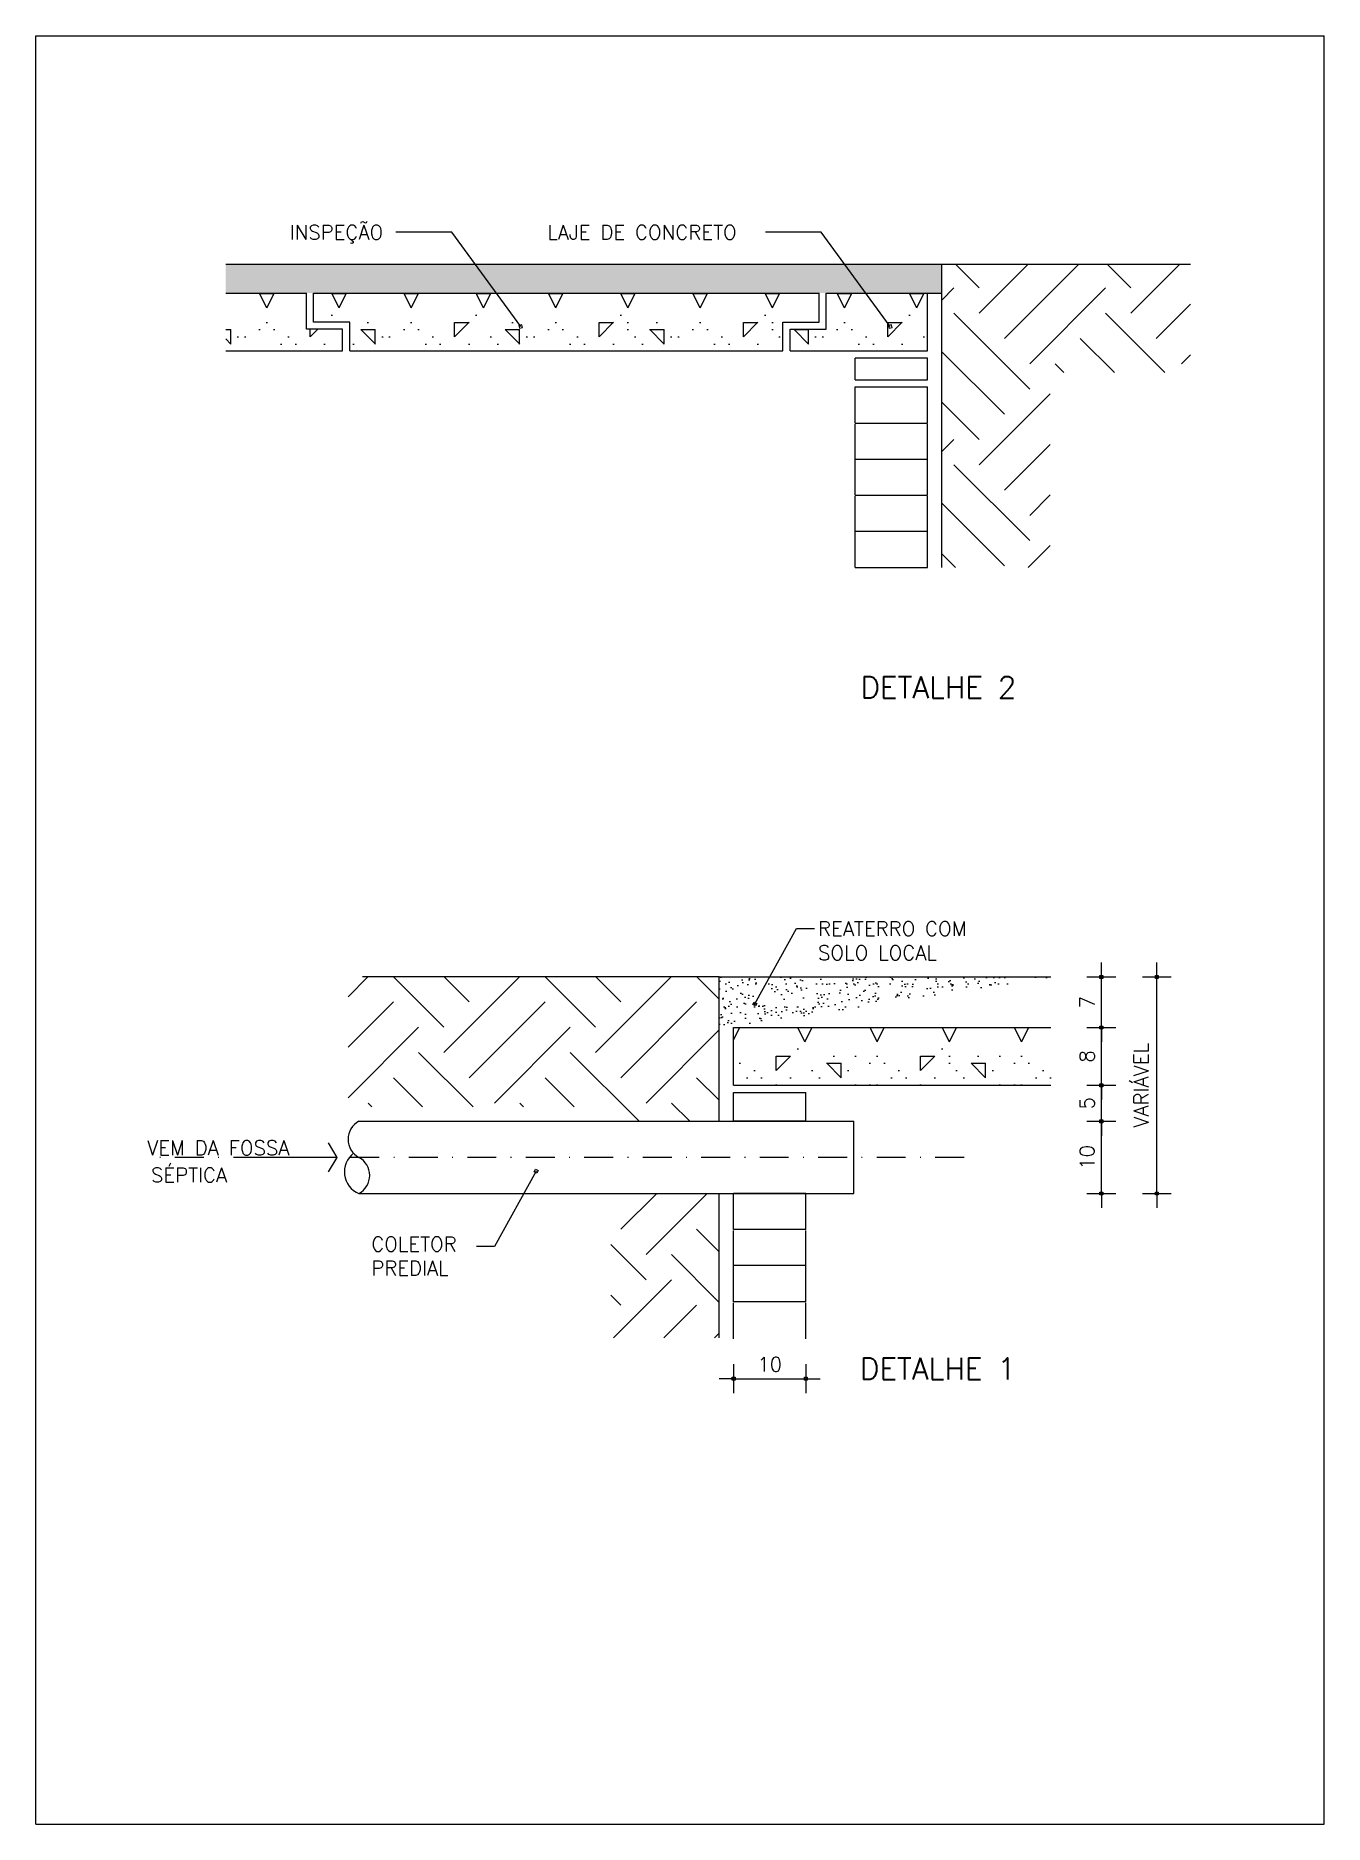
# Model space of a CAD drawing. Extents: x -2132 to -1330, y 3465 to 3713.
# Drawn here: x -1508.3 to -1329.9, y 3465.2 to 3713 of the extents above; entities that cross this region are included whole.
import ezdxf
from ezdxf.enums import TextEntityAlignment as Align

# ---------------------------------------------------------------- set-up
doc = ezdxf.new("R2010")
doc.units = 0
doc.header["$LTSCALE"] = 8
doc.header["$MEASUREMENT"] = 0
doc.linetypes.add('DASHDOT', pattern=[1, 0.5, -0.25, 0, -0.25])
doc.layers.get('0').update_dxf_attribs({"linetype": 'CONTINUOUS'})
doc.layers.get('DEFPOINTS').update_dxf_attribs({"linetype": 'CONTINUOUS'})
for name, color, linetype in [('COTA', 13, 'CONTINUOUS'), ('EIXOS', 4, 'DASHDOT'), ('ESPEC', 2, 'CONTINUOUS'), ('ESTRUT', 12, 'CONTINUOUS'), ('HACHURA', 13, 'CONTINUOUS'), ('LINVISTA', 13, 'CONTINUOUS'), ('PAREDE', 6, 'CONTINUOUS'), ('REG120-160', 4, 'CONTINUOUS'), ('TERRENO', 4, 'CONTINUOUS')]:
    doc.layers.add(name, color=color, linetype=linetype)
doc.styles.add('REGUA120', font='simplex.shx')
doc.styles.add('REGUA80', font='simplex.shx')
doc.dimstyles.get("Standard").update_dxf_attribs({"dimtxt": 0.18, "dimasz": 0.18, "dimexe": 0.18, "dimexo": 0.0625, "dimgap": 0.09, "dimtad": 0, "dimtih": 1, "dimtoh": 1, "dimdec": 4, "dimzin": 0, "dimdsep": 46, "dimtxsty": 'Standard', "dimcen": 0.09, "dimadec": 0, "dimazin": 0, "dimtfac": 1, "dimtdec": 4, "dimtofl": 0, "dimtmove": 0, "dimatfit": 3, "dimfxl": 1, "dimtolj": 1, "dimtzin": 0, "dimarcsym": 0})

msp = doc.modelspace()

# ---------------------------------------------------------------- texts
at = {"layer": 'ESPEC', "style": 'REGUA80'}
for s, p in [('INSPEÇÃO', (-1473.154, 3685.744)), ('LAJE DE CONCRETO', (-1437.492, 3685.744)), ('REATERRO COM ', (-1399.982, 3589.255)), ('SOLO LOCAL', (-1399.982, 3585.906)), ('VEM DA FOSSA ', (-1492.908, 3558.884)), ('SÉPTICA', (-1492.355, 3555.117)), ('COLETOR ', (-1461.861, 3545.545)), ('PREDIAL', (-1461.861, 3542.214))]:
    msp.add_text(s, height=2, dxfattribs=at).set_placement(p, align=Align.MIDDLE_LEFT)
at = {"layer": 'REG120-160', "style": 'REGUA120'}
for s, p in [('DETALHE 2', (-1394.124, 3621.198)), ('DETALHE 1', (-1394.193, 3526.802))]:
    msp.add_text(s, height=3, dxfattribs=at).set_placement(p)

# ---------------------------------------------------------------- blocks, each defined once
blk = doc.blocks.new('INDPONTO')
at = {"color": 4, "linetype": 'ByBlock'}
blk.add_lwpolyline([(-0.2, 0.2), (0.2, 0.2), (0.2, -0.2), (-0.2, -0.2)], close=True, dxfattribs=at)
blk = doc.blocks.new('COTAPT')
at = {"color": 0, "linetype": 'ByBlock'}
blk.add_line((0, 0), (200, 0), dxfattribs=at)
at = {"color": 6, "linetype": 'ByBlock'}
blk.add_lwpolyline([(-20, 20), (20, 20), (20, -20), (-20, -20)], close=True, dxfattribs=at)
blk = doc.blocks.new('*D6')
at = {"color": 0, "linetype": 'ByBlock'}
for p, q in [((1263.92, 3443.41), (1267.92, 3443.41)), ((1265.92, 3433.42), (1265.92, 3443.4)), ((1263.92, 3433.41), (1267.92, 3433.41))]:
    blk.add_line(p, q, dxfattribs=at)
at = {"layer": 'DEFPOINTS', "color": 0, "linetype": 'ByBlock'}
for p in [(1260.92, 3443.41), (1265.92, 3443.41), (1260.92, 3433.41)]:
    blk.add_point(p, dxfattribs=at)
at = {"color": 0, "linetype": 'ByBlock', "xscale": 0.01, "yscale": 0.01, "zscale": 0.01}
for p, rotation in [((1265.92, 3443.41), 90), ((1265.92, 3433.41), 270)]:
    blk.add_blockref('COTAPT', p, dxfattribs=dict(at, rotation=rotation))
at = {"color": 2, "linetype": 'ByBlock', "insert": (1263.94, 3438.41), "char_height": 2, "attachment_point": 5, "rotation": 90, "style": 'REGUA80'}
blk.add_mtext('\\A1;10', dxfattribs=at)
blk = doc.blocks.new('*D7')
at = {"color": 0, "linetype": 'ByBlock'}
for p, q in [((1263.92, 3448.41), (1267.92, 3448.41)), ((1265.92, 3443.42), (1265.92, 3448.4)), ((1263.92, 3443.41), (1267.92, 3443.41))]:
    blk.add_line(p, q, dxfattribs=at)
at = {"layer": 'DEFPOINTS', "color": 0, "linetype": 'ByBlock'}
for p in [(1260.92, 3448.41), (1265.92, 3448.41), (1260.92, 3443.41)]:
    blk.add_point(p, dxfattribs=at)
at = {"color": 0, "linetype": 'ByBlock', "xscale": 0.01, "yscale": 0.01, "zscale": 0.01}
for p, rotation in [((1265.92, 3448.41), 90), ((1265.92, 3443.41), 270)]:
    blk.add_blockref('COTAPT', p, dxfattribs=dict(at, rotation=rotation))
at = {"color": 2, "linetype": 'ByBlock', "insert": (1263.94, 3445.91), "char_height": 2, "attachment_point": 5, "rotation": 90, "style": 'REGUA80'}
blk.add_mtext('\\A1;5', dxfattribs=at)
blk = doc.blocks.new('*D8')
at = {"color": 0, "linetype": 'ByBlock'}
for p, q in [((1263.92, 3456.41), (1267.92, 3456.41)), ((1265.92, 3448.42), (1265.92, 3456.4)), ((1263.92, 3448.41), (1267.92, 3448.41))]:
    blk.add_line(p, q, dxfattribs=at)
at = {"layer": 'DEFPOINTS', "color": 0, "linetype": 'ByBlock'}
for p in [(1260.92, 3456.41), (1265.92, 3456.41), (1260.92, 3448.41)]:
    blk.add_point(p, dxfattribs=at)
at = {"color": 0, "linetype": 'ByBlock', "xscale": 0.01, "yscale": 0.01, "zscale": 0.01}
for p, rotation in [((1265.92, 3456.41), 90), ((1265.92, 3448.41), 270)]:
    blk.add_blockref('COTAPT', p, dxfattribs=dict(at, rotation=rotation))
at = {"color": 2, "linetype": 'ByBlock', "insert": (1263.94, 3452.41), "char_height": 2, "attachment_point": 5, "rotation": 90, "style": 'REGUA80'}
blk.add_mtext('\\A1;8', dxfattribs=at)
blk = doc.blocks.new('*D9')
at = {"color": 0, "linetype": 'ByBlock'}
for p, q in [((1263.92, 3463.41), (1267.92, 3463.41)), ((1265.92, 3456.42), (1265.92, 3463.4)), ((1263.92, 3456.41), (1267.92, 3456.41))]:
    blk.add_line(p, q, dxfattribs=at)
at = {"layer": 'DEFPOINTS', "color": 0, "linetype": 'ByBlock'}
for p in [(1260.92, 3463.41), (1265.92, 3463.41), (1260.92, 3456.41)]:
    blk.add_point(p, dxfattribs=at)
at = {"color": 0, "linetype": 'ByBlock', "xscale": 0.01, "yscale": 0.01, "zscale": 0.01}
for p, rotation in [((1265.92, 3463.41), 90), ((1265.92, 3456.41), 270)]:
    blk.add_blockref('COTAPT', p, dxfattribs=dict(at, rotation=rotation))
at = {"color": 2, "linetype": 'ByBlock', "insert": (1263.94, 3459.91), "char_height": 2, "attachment_point": 5, "rotation": 90, "style": 'REGUA80'}
blk.add_mtext('\\A1;7', dxfattribs=at)
blk = doc.blocks.new('*D10')
at = {"color": 0, "linetype": 'ByBlock'}
for p, q in [((1271.6, 3463.41), (1275.6, 3463.41)), ((1273.6, 3433.42), (1273.6, 3463.4)), ((1271.6, 3433.41), (1275.6, 3433.41))]:
    blk.add_line(p, q, dxfattribs=at)
at = {"layer": 'DEFPOINTS', "color": 0, "linetype": 'ByBlock'}
for p in [(1268.6, 3463.41), (1273.6, 3463.41), (1268.6, 3433.41)]:
    blk.add_point(p, dxfattribs=at)
at = {"color": 0, "linetype": 'ByBlock', "xscale": 0.01, "yscale": 0.01, "zscale": 0.01}
for p, rotation in [((1273.6, 3463.41), 90), ((1273.6, 3433.41), 270)]:
    blk.add_blockref('COTAPT', p, dxfattribs=dict(at, rotation=rotation))
at = {"color": 2, "linetype": 'ByBlock', "insert": (1271.43, 3448.41), "char_height": 2, "attachment_point": 5, "rotation": 90, "style": 'REGUA80'}
blk.add_mtext('\\A1;VARIÁVEL', dxfattribs=at)
blk = doc.blocks.new('*D11')
at = {"color": 0, "linetype": 'ByBlock'}
for p, q in [((1214.99, 3409.75), (1214.99, 3405.75)), ((1224.99, 3409.75), (1224.99, 3405.75)), ((1215, 3407.75), (1224.98, 3407.75))]:
    blk.add_line(p, q, dxfattribs=at)
at = {"layer": 'DEFPOINTS', "color": 0, "linetype": 'ByBlock'}
for p in [(1214.99, 3412.75), (1224.99, 3412.75), (1224.99, 3407.75)]:
    blk.add_point(p, dxfattribs=at)
at = {"color": 0, "linetype": 'ByBlock', "xscale": 0.01, "yscale": 0.01, "zscale": 0.01, "rotation": 180}
blk.add_blockref('COTAPT', (1214.99, 3407.75), dxfattribs=at)
at = {"color": 0, "linetype": 'ByBlock', "xscale": 0.01, "yscale": 0.01, "zscale": 0.01}
blk.add_blockref('COTAPT', (1224.99, 3407.75), dxfattribs=at)
at = {"color": 2, "linetype": 'ByBlock', "insert": (1219.99, 3409.73), "char_height": 2, "attachment_point": 5, "style": 'REGUA80'}
blk.add_mtext('\\A1;10', dxfattribs=at)
blk = doc.blocks.new('INDSETA')
at = {"color": 4, "linetype": 'ByBlock'}
for p, q in [((1.24, 2), (0, 0)), ((0, 0), (1.24, -2))]:
    blk.add_line(p, q, dxfattribs=at)

# ---------------------------------------------------------------- dimensions: what is measured, and where the dimension line sits
at = {"layer": 'COTA'}
for base, p1, p2, picture, middle in [((-1360.74, 3582.56), (-1365.74, 3575.56), (-1365.74, 3582.56), '*D9', (-1362.72, 3579.06)), ((-1360.74, 3575.56), (-1365.74, 3567.56), (-1365.74, 3575.56), '*D8', (-1362.72, 3571.56)), ((-1360.74, 3567.56), (-1365.74, 3562.56), (-1365.74, 3567.56), '*D7', (-1362.72, 3565.06)), ((-1360.74, 3562.56), (-1365.74, 3552.56), (-1365.74, 3562.56), '*D6', (-1362.72, 3557.56))]:
    dim = msp.add_linear_dim(base=base, p1=p1, p2=p2, angle=90, dimstyle='Standard', override={"dimtxt": 2, "dimasz": 0.01, "dimexe": 2, "dimexo": 3, "dimgap": 0.98, "dimtad": 1, "dimtih": 0, "dimtoh": 0, "dimdec": 2, "dimrnd": 0.5, "dimzin": 8, "dimtxsty": 'REGUA80', "dimblk": 'COTAPT', "dimcen": 4, "dimdle": 4, "dimclrt": 2, "dimaunit": 1, "dimtmove": 2}, dxfattribs=at)
    dim.commit()
    dim.dimension.update_dxf_attribs({"geometry": picture, "text_midpoint": middle, "insert": (-2626.662, 119.151)})
dim = msp.add_linear_dim(base=(-1353.064, 3582.56), p1=(-1358.064, 3552.56), p2=(-1358.064, 3582.56), angle=90, text='VARIÁVEL', dimstyle='Standard', override={"dimtxt": 2, "dimasz": 0.01, "dimexe": 2, "dimexo": 3, "dimgap": 0.98, "dimtad": 1, "dimtih": 0, "dimtoh": 0, "dimdec": 2, "dimrnd": 0.5, "dimzin": 8, "dimtxsty": 'REGUA80', "dimblk": 'COTAPT', "dimcen": 4, "dimdle": 4, "dimclrt": 2, "dimaunit": 1, "dimtmove": 2}, dxfattribs=at)
dim.commit()
dim.dimension.update_dxf_attribs({"geometry": '*D10', "text_midpoint": (-1355.235, 3567.56), "insert": (-2626.662, 119.151)})
dim = msp.add_linear_dim(base=(-1401.673, 3526.899), p1=(-1411.673, 3531.899), p2=(-1401.673, 3531.899), dimstyle='Standard', override={"dimtxt": 2, "dimasz": 0.01, "dimexe": 2, "dimexo": 3, "dimgap": 0.98, "dimtad": 1, "dimtih": 0, "dimtoh": 0, "dimdec": 2, "dimrnd": 0.5, "dimzin": 8, "dimtxsty": 'REGUA80', "dimblk": 'COTAPT', "dimcen": 4, "dimdle": 4, "dimclrt": 2, "dimaunit": 1, "dimtmove": 2}, dxfattribs=at)
dim.commit()
dim.dimension.update_dxf_attribs({"geometry": '*D11', "text_midpoint": (-1406.673, 3528.879), "insert": (-2626.662, 119.151)})

# ---------------------------------------------------------------- hatches: boundary and pattern name
at = {"layer": 'HACHURA'}
h = msp.add_hatch(dxfattribs=at)
h.set_pattern_fill('AREIA,_O', color=256, scale=7.5)
h.set_pattern_definition([(0, (-2174.4806, 1140.9258), (4.425, 3.225), [0, -1.8, 0, -2.4, 0, -4.2]), (10, (-2171.4056, 1144.376), (2.481653, 6.225514), [0, -4.65, 0, -1.05, 0, -3.975]), (20, (-2173.9556, 1143.626), (1.580551, 7.279594), [0, -3.225, 0, -2.175, 0, -4.725]), (30, (-2171.0306, 1142.876), (0.17798, 5.99173), [0, -4.2, 0, -5.325, 0, -3.825]), (40, (-2172.3056, 1142.1258), (2.100627, 6.364196), [0, -3.075, 0, -2.475, 0, -4.275]), (50, (-2169.1556, 1141.3758), (-1.1556286, 4.6900983), [0, -0.9, 0, -5.925, 0, -3.525]), (60, (-2170.5806, 1140.626), (-1.126778, 8.098364), [0, -1.125, 0, -3.525, 0, -4.05]), (70, (-2172.3806, 1139.8758), (-2.113273, 4.280955), [0, -2.1, 0, -2.4, 0, -5.475]), (80, (-2171.8556, 1139.1258), (-2.5640755, 5.3261634), [0, -2.7, 0, -3.225]), (90, (-2168.6306, 1138.376), (-5.025, 3.45), [0, -4.125, 0, -2.325, 0, -5.475]), (100, (-2174.9306, 1139.1258), (-4.5442057, 2.016543), [0, -2.1, 0, -4.35, 0, -4.95]), (110, (-2174.1806, 1139.8758), (-4.7043345, 3.715069), [0, -3.6, 0, -2.85, 0, -3.975]), (120, (-2173.4306, 1140.626), (-6.689518, 2.286585), [0, -4.95, 0, -1.575, 0, -5.7]), (130, (-2172.6806, 1141.3758), (-4.954901, -0.0456226), [0, -2.85, 0, -1.05, 0, -5.85]), (140, (-2171.9306, 1142.126), (-7.791285, -1.001063), [0, -0.825, 0, -4.35, 0, -3.6]), (150, (-2171.1806, 1142.876), (-6.029951, -2.494181), [0, -2.1, 0, -2.475, 0, -4.8]), (160, (-2170.4306, 1143.626), (-7.421324, -4.162806), [0, -4.425, 0, -1.8, 0, -3.075]), (170, (-2169.6806, 1144.376), (-3.635932, -3.775993), [0, -2.85, 0, -1.65, 0, -5.775])])
h.paths.add_polyline_path([(-1382.839, 3677.307), (-1382.839, 3681.307), (-1482.001, 3681.307), (-1482.001, 3677.307)])
h = msp.add_hatch(dxfattribs=at)
h.set_pattern_fill('SOLO1', color=256, scale=35, style=0)
h.set_pattern_definition([(45, (-2175.68, 860.508), (2e-15, 21), [14.84924, -14.84924]), (45, (-2172.18, 857.008), (2e-15, 21), [14.84924, -14.84924]), (45, (-2168.68, 853.508), (2e-15, 21), [14.84924, -14.84924]), (315, (-2165.18, 853.508), (21, -6e-15), [14.84924, -14.84924]), (315, (-2161.68, 857.008), (21, -6e-15), [14.84924, -14.84924]), (315, (-2158.18, 860.508), (21, -6e-15), [14.84924, -14.84924])])
h.paths.add_polyline_path([(-1348.412, 3666.307), (-1367.839, 3666.307), (-1367.839, 3639.307), (-1382.839, 3639.307), (-1382.839, 3681.307), (-1348.412, 3681.307)])
h = msp.add_hatch(dxfattribs=at)
h.set_pattern_fill('CONCRETO', color=256, scale=20, style=0)
h.set_pattern_definition([(45, (-2483.327, 78.242), (0, 20.00009), [2.8284, -5.657, 1.4142, -8.4852, 2.8284, -7.07107]), (135, (-2470.327, 79.242), (-20.00009, 0), [2.82842, -4.2426, 1.4142, -7.071, 2.82842, -9.89963]), (63.43495, (-2486.327, 75.242), (1e-09, 20), [2.236, -8.944, 2.236, -8.94468]), (116.56505, (-2486.327, 75.242), (-8e-09, 20), [2.236, -8.944, 2.236, -8.94468]), (0, (-2486.327, 77.242), (0, 20), [1, -8, 2, -8, 1]), (0, (-2486.327, 80.242), (0, 20), [-3, 2, -8, 0, -7, 0]), (0, (-2486.327, 81.242), (0, 20), [-8, 0, -6, 2, -4, 0]), (0, (-2486.327, 84.242), (0, 20), [-4, 0, -5, 2, -9, 0]), (0, (-2486.327, 87.242), (0, 20), [-4, 2, -8, 2, -4, 0]), (0, (-2486.327, 92.242), (0, 20), [-3, 2, -4, 0, -11, 0]), (0, (-2486.327, 93.242), (0, 20), [-4, 0, -12, 2, -2, 0]), (90, (-2485.327, 79.242), (-20, 1e-15), [-6, 0, -6, 0, -8, 0]), (90, (-2483.327, 75.242), (-20, 1e-15), [-3, 2, -8, 0, -7, 0]), (90, (-2481.327, 75.242), (-20, 1e-15), [-8, 0, -7, 2, -3, 0]), (90, (-2470.327, 75.242), (-20, 1e-15), [-4, 2, -10, 2, -2, 0]), (90, (-2484.327, 77.242), (-20, 1e-15), [-6, 0, -7, 0, -7, 0]), (90, (-2482.327, 77.242), (-20, 1e-15), [-5, 0, -11, 0, -4, 0]), (90, (-2480.327, 78.242), (-20, 1e-15), [-10, 0, -3, 0, -7, 0]), (90, (-2479.327, 76.242), (-20, 1e-15), [-9, 0, -4, 0, -5, 0]), (90, (-2477.327, 79.242), (-20, 1e-15), [-8, 0, -3, 0, -8, 0]), (90, (-2476.327, 80.242), (-20, 1e-15), [-9, 0, -4, 0, -7, 0]), (90, (-2475.327, 75.242), (-20, 1e-15), [-12, 0, -5, 0, -3, 0]), (90, (-2474.327, 78.242), (-20, 1e-15), [-4, 0, -8, 0, -8, 0]), (90, (-2473.327, 77.242), (-20, 1e-15), [-9, 0, -5, 0, -6, 0]), (90, (-2472.327, 76.242), (-20, 1e-15), [-8, 0, -6, 0, -6, 0]), (90, (-2470.327, 77.242), (-20, 1e-15), [-6, 0, -6, 0, -8, 0]), (90, (-2468.327, 78.242), (-20, 1e-15), [-8, 0, -4, 0, -8, 0]), (90, (-2467.327, 79.242), (-20, 1e-15), [-3, 0, -12, 0, -5, 0])])
h.paths.add_polyline_path([(-1482.001, 3677.307), (-1482.001, 3669.307), (-1465.839, 3669.307), (-1465.839, 3672.307), (-1470.839, 3672.307), (-1470.839, 3677.307)])
h.paths.add_polyline_path([(-1404.839, 3669.307), (-1404.839, 3673.307), (-1399.839, 3673.307), (-1399.839, 3677.307), (-1469.839, 3677.307), (-1469.839, 3673.307), (-1464.839, 3673.307), (-1464.839, 3669.307)])
h.paths.add_polyline_path([(-1398.839, 3677.307), (-1398.839, 3672.307), (-1403.839, 3672.307), (-1403.839, 3669.307), (-1384.839, 3669.307), (-1384.839, 3677.307)])
h = msp.add_hatch(dxfattribs=at)
h.set_pattern_fill('SOLO1,_O', color=256, scale=35)
h.set_pattern_definition([(45, (-2501.81, 191.082), (2e-15, 21), [14.84924, -14.84924]), (45, (-2498.31, 187.582), (2e-15, 21), [14.84924, -14.84924]), (45, (-2494.81, 184.082), (2e-15, 21), [14.84924, -14.84924]), (315, (-2491.31, 184.082), (21, -6e-15), [14.84924, -14.84924]), (315, (-2487.81, 187.582), (21, -6e-15), [14.84924, -14.84924]), (315, (-2484.31, 191.082), (21, -6e-15), [14.84924, -14.84924])])
h.paths.add_polyline_path([(-1413.673, 3582.56), (-1463.061, 3582.56), (-1465.061, 3582.56), (-1465.061, 3564.56), (-1428.673, 3564.56), (-1428.673, 3562.56), (-1413.673, 3562.56)])
h.paths.add_polyline_path([(-1413.673, 3552.56), (-1428.673, 3552.56), (-1428.673, 3532.56), (-1413.673, 3532.56)])
h = msp.add_hatch(dxfattribs=at)
h.set_pattern_fill('AREIA,_O', color=256, scale=7.5)
h.set_pattern_definition([(0, (-1829.931, 1033.871), (4.425, 3.225), [0, -1.8, 0, -2.4, 0, -4.2]), (10, (-1826.856, 1037.321), (2.481653, 6.225514), [0, -4.65, 0, -1.05, 0, -3.975]), (20, (-1829.406, 1036.571), (1.580551, 7.279594), [0, -3.225, 0, -2.175, 0, -4.725]), (30, (-1826.481, 1035.821), (0.17798, 5.99173), [0, -4.2, 0, -5.325, 0, -3.825]), (40, (-1827.756, 1035.071), (2.100627, 6.364196), [0, -3.075, 0, -2.475, 0, -4.275]), (50, (-1824.606, 1034.321), (-1.1556286, 4.6900983), [0, -0.9, 0, -5.925, 0, -3.525]), (60, (-1826.031, 1033.571), (-1.126778, 8.098364), [0, -1.125, 0, -3.525, 0, -4.05]), (70, (-1827.831, 1032.821), (-2.113273, 4.280955), [0, -2.1, 0, -2.4, 0, -5.475]), (80, (-1827.306, 1032.071), (-2.5640755, 5.3261634), [0, -2.7, 0, -3.225]), (90, (-1824.081, 1031.321), (-5.025, 3.45), [0, -4.125, 0, -2.325, 0, -5.475]), (100, (-1830.381, 1032.071), (-4.544206, 2.016543), [0, -2.1, 0, -4.35, 0, -4.95]), (110, (-1829.631, 1032.821), (-4.7043345, 3.715069), [0, -3.6, 0, -2.85, 0, -3.975]), (120, (-1828.881, 1033.571), (-6.689518, 2.286585), [0, -4.95, 0, -1.575, 0, -5.7]), (130, (-1828.131, 1034.321), (-4.954901, -0.0456226), [0, -2.85, 0, -1.05, 0, -5.85]), (140, (-1827.381, 1035.071), (-7.791285, -1.001063), [0, -0.825, 0, -4.35, 0, -3.6]), (150, (-1826.631, 1035.821), (-6.029951, -2.494181), [0, -2.1, 0, -2.475, 0, -4.8]), (160, (-1825.881, 1036.571), (-7.421324, -4.162806), [0, -4.425, 0, -1.8, 0, -3.075]), (170, (-1825.131, 1037.321), (-3.635932, -3.775993), [0, -2.85, 0, -1.65, 0, -5.775])])
edge = h.paths.add_edge_path()
edge.add_line((-1367.752, 3575.56), (-1413.673, 3575.56))
edge.add_line((-1411.673, 3575.56), (-1367.752, 3575.56))
edge.add_line((-1413.673, 3582.56), (-1367.752, 3582.56))
h = msp.add_hatch(dxfattribs=at)
h.set_pattern_fill('CONCRETO', color=256, scale=20, style=0)
h.set_pattern_definition([(45, (-2498.81, 176.582), (0, 20.00009), [2.8284, -5.657, 1.4142, -8.4852, 2.8284, -7.07107]), (135, (-2485.81, 177.582), (-20.00009, 0), [2.82842, -4.2426, 1.4142, -7.071, 2.82842, -9.89963]), (63.43495, (-2501.809, 173.582), (1e-09, 20), [2.236, -8.944, 2.236, -8.94468]), (116.56505, (-2501.809, 173.582), (-8e-09, 20), [2.236, -8.944, 2.236, -8.94468]), (0, (-2501.81, 175.582), (0, 20), [1, -8, 2, -8, 1]), (0, (-2501.81, 178.582), (0, 20), [-3, 2, -8, 0, -7, 0]), (0, (-2501.81, 179.582), (0, 20), [-8, 0, -6, 2, -4, 0]), (0, (-2501.81, 182.582), (0, 20), [-4, 0, -5, 2, -9, 0]), (0, (-2501.81, 185.582), (0, 20), [-4, 2, -8, 2, -4, 0]), (0, (-2501.81, 190.582), (0, 20), [-3, 2, -4, 0, -11, 0]), (0, (-2501.81, 191.582), (0, 20), [-4, 0, -12, 2, -2, 0]), (90, (-2500.81, 177.582), (-20, 1e-15), [-6, 0, -6, 0, -8, 0]), (90, (-2498.81, 173.582), (-20, 1e-15), [-3, 2, -8, 0, -7, 0]), (90, (-2496.81, 173.582), (-20, 1e-15), [-8, 0, -7, 2, -3, 0]), (90, (-2485.81, 173.582), (-20, 1e-15), [-4, 2, -10, 2, -2, 0]), (90, (-2499.81, 175.582), (-20, 1e-15), [-6, 0, -7, 0, -7, 0]), (90, (-2497.81, 175.582), (-20, 1e-15), [-5, 0, -11, 0, -4, 0]), (90, (-2495.81, 176.582), (-20, 1e-15), [-10, 0, -3, 0, -7, 0]), (90, (-2494.81, 174.582), (-20, 1e-15), [-9, 0, -4, 0, -5, 0]), (90, (-2492.81, 177.582), (-20, 1e-15), [-8, 0, -3, 0, -8, 0]), (90, (-2491.81, 178.582), (-20, 1e-15), [-9, 0, -4, 0, -7, 0]), (90, (-2490.81, 173.582), (-20, 1e-15), [-12, 0, -5, 0, -3, 0]), (90, (-2489.81, 176.582), (-20, 1e-15), [-4, 0, -8, 0, -8, 0]), (90, (-2488.81, 175.582), (-20, 1e-15), [-9, 0, -5, 0, -6, 0]), (90, (-2487.81, 174.582), (-20, 1e-15), [-8, 0, -6, 0, -6, 0]), (90, (-2485.81, 175.582), (-20, 1e-15), [-6, 0, -6, 0, -8, 0]), (90, (-2483.81, 176.582), (-20, 1e-15), [-8, 0, -4, 0, -8, 0]), (90, (-2482.81, 177.582), (-20, 1e-15), [-3, 0, -12, 0, -5, 0])])
h.paths.add_polyline_path([(-1367.752, 3567.56), (-1367.752, 3575.56), (-1411.673, 3575.56), (-1411.673, 3567.56)])

# ---------------------------------------------------------------- linework, layer by layer
for p, q in [((-1482.001, 3681.307), (-1382.839, 3681.307)), ((-1413.673, 3582.56), (-1367.752, 3582.56)), ((-1463.574, 3562.56), (-1395.007, 3562.56)), ((-1395.007, 3552.56), (-1395.007, 3562.56)), ((-1463.574, 3552.56), (-1395.007, 3552.56))]:
    msp.add_line(p, q)
for centre, radius, start, end in [((-1462.241, 3560.06), 2.833, 118.07249, 241.92751), ((-1462.324, 3555.56), 3.25, 127.7637, 247.38014), ((-1464.908, 3555.06), 2.833, 298.07249, 61.92751)]:
    msp.add_arc(centre, radius, start, end)
at = {"layer": 'EIXOS'}
msp.add_line((-1379.753, 3557.56), (-1493.063, 3557.56), dxfattribs=at)
at = {"layer": 'ESPEC'}
for p, q in [((-1450.721, 3685.744), (-1458.463, 3685.744)), ((-1441.167, 3672.682), (-1450.721, 3685.744)), ((-1399.536, 3685.744), (-1407.278, 3685.744)), ((-1389.981, 3672.682), (-1399.536, 3685.744)), ((-1408.73, 3578.82), (-1402.945, 3589.255)), ((-1402.945, 3589.255), (-1400.482, 3589.255)), ((-1466.562, 3557.56), (-1477.132, 3557.56)), ((-1439.018, 3555.658), (-1444.803, 3545.223)), ((-1444.803, 3545.223), (-1447.266, 3545.223))]:
    msp.add_line(p, q, dxfattribs=at)
at = {"layer": 'ESTRUT'}
for p, q in [((-1482.001, 3677.307), (-1470.839, 3677.307)), ((-1470.839, 3672.307), (-1470.839, 3677.307)), ((-1469.839, 3677.307), (-1399.839, 3677.307)), ((-1469.839, 3673.307), (-1469.839, 3677.307)), ((-1399.839, 3673.307), (-1399.839, 3677.307)), ((-1398.839, 3677.307), (-1384.839, 3677.307)), ((-1398.839, 3672.307), (-1398.839, 3677.307)), ((-1384.839, 3669.307), (-1384.839, 3677.307)), ((-1464.839, 3673.307), (-1469.839, 3673.307)), ((-1464.839, 3669.307), (-1464.839, 3673.307)), ((-1464.839, 3669.307), (-1464.839, 3673.307)), ((-1404.839, 3673.307), (-1399.839, 3673.307)), ((-1404.839, 3669.307), (-1404.839, 3673.307)), ((-1465.839, 3672.307), (-1470.839, 3672.307)), ((-1465.839, 3669.307), (-1465.839, 3672.307)), ((-1403.839, 3669.307), (-1403.839, 3672.307)), ((-1403.839, 3672.307), (-1398.839, 3672.307)), ((-1482.001, 3669.307), (-1465.839, 3669.307)), ((-1464.839, 3669.307), (-1404.839, 3669.307)), ((-1403.839, 3669.307), (-1384.839, 3669.307)), ((-1411.673, 3567.56), (-1411.673, 3575.56)), ((-1411.673, 3575.56), (-1367.752, 3575.56)), ((-1411.673, 3567.56), (-1367.752, 3567.56))]:
    msp.add_line(p, q, dxfattribs=at)
at = {"layer": 'HACHURA'}
msp.add_line((-1384.839, 3677.307), (-1382.839, 3677.307), dxfattribs=at)
at = {"layer": 'LINVISTA'}
for p, q in [((-1394.839, 3654.162), (-1394.839, 3659.162)), ((-1384.839, 3654.162), (-1384.839, 3659.162)), ((-1394.839, 3644.162), (-1394.839, 3649.162)), ((-1384.839, 3644.162), (-1384.839, 3649.162)), ((-1411.673, 3542.416), (-1411.673, 3547.416)), ((-1401.673, 3542.416), (-1401.673, 3547.416)), ((-1411.673, 3532.416), (-1411.673, 3537.416)), ((-1401.673, 3532.416), (-1401.673, 3537.416))]:
    msp.add_line(p, q, dxfattribs=at)
at = {"layer": 'PAREDE'}
for p, q in [((-1508.317, 3712.967), (-1329.887, 3712.967)), ((-1508.317, 3465.168), (-1508.317, 3712.967)), ((-1329.887, 3465.168), (-1329.887, 3712.967)), ((-1384.839, 3668.307), (-1394.839, 3668.307)), ((-1394.839, 3665.307), (-1394.839, 3668.307)), ((-1384.839, 3665.307), (-1384.839, 3668.307)), ((-1394.839, 3665.307), (-1384.839, 3665.307)), ((-1394.839, 3659.307), (-1394.839, 3664.307)), ((-1394.839, 3664.307), (-1384.839, 3664.307)), ((-1384.839, 3659.307), (-1384.839, 3664.307)), ((-1394.839, 3659.307), (-1384.839, 3659.307)), ((-1394.839, 3654.307), (-1384.839, 3654.307)), ((-1394.839, 3649.307), (-1394.839, 3654.307)), ((-1384.839, 3649.307), (-1384.839, 3654.307)), ((-1394.839, 3649.307), (-1384.839, 3649.307)), ((-1394.839, 3644.307), (-1384.839, 3644.307)), ((-1394.839, 3644.307), (-1384.839, 3644.307)), ((-1394.839, 3639.307), (-1394.839, 3644.307)), ((-1384.839, 3639.307), (-1384.839, 3644.307)), ((-1394.839, 3639.307), (-1384.839, 3639.307)), ((-1411.673, 3562.56), (-1411.673, 3566.56)), ((-1411.673, 3566.56), (-1401.673, 3566.56)), ((-1401.673, 3562.56), (-1401.673, 3566.56)), ((-1401.673, 3562.56), (-1411.673, 3562.56)), ((-1401.673, 3552.56), (-1411.673, 3552.56)), ((-1411.673, 3547.56), (-1411.673, 3552.56)), ((-1401.673, 3547.56), (-1401.673, 3552.56)), ((-1401.673, 3547.56), (-1411.673, 3547.56)), ((-1401.673, 3542.56), (-1411.673, 3542.56)), ((-1411.673, 3537.56), (-1411.673, 3542.56)), ((-1401.673, 3537.56), (-1401.673, 3542.56)), ((-1401.673, 3537.56), (-1411.673, 3537.56)), ((-1508.317, 3465.168), (-1329.887, 3465.168))]:
    msp.add_line(p, q, dxfattribs=at)
at = {"layer": 'TERRENO'}
for p, q in [((-1382.839, 3681.307), (-1348.412, 3681.307)), ((-1382.839, 3639.307), (-1382.839, 3681.307)), ((-1413.673, 3582.56), (-1463.061, 3582.56)), ((-1413.673, 3562.56), (-1413.673, 3582.56)), ((-1413.673, 3532.56), (-1413.673, 3552.56))]:
    msp.add_line(p, q, dxfattribs=at)

# ---------------------------------------------------------------- block references
at = {"layer": 'ESPEC', "xscale": -1, "rotation": 283.0373453018161}
for p in [(-1441.167, 3672.682), (-1389.981, 3672.682)]:
    msp.add_blockref('INDPONTO', p, dxfattribs=at)
at = {"layer": 'ESPEC'}
for name, p, rotation in [('INDPONTO', (-1408.73, 3578.82), 60.99309090638814), ('INDSETA', (-1466.562, 3557.56), 180), ('INDPONTO', (-1439.018, 3555.658), 240.9930909063881)]:
    msp.add_blockref(name, p, dxfattribs=dict(at, rotation=rotation))

msp.set_redraw_order([(e.dxf.handle, doc.entitydb.next_handle()) for e in msp.query("TEXT MTEXT ATTDEF DIMENSION ARC_DIMENSION")])  # texts and dimensions are drawn at this point

doc.saveas('drawing.dxf')
